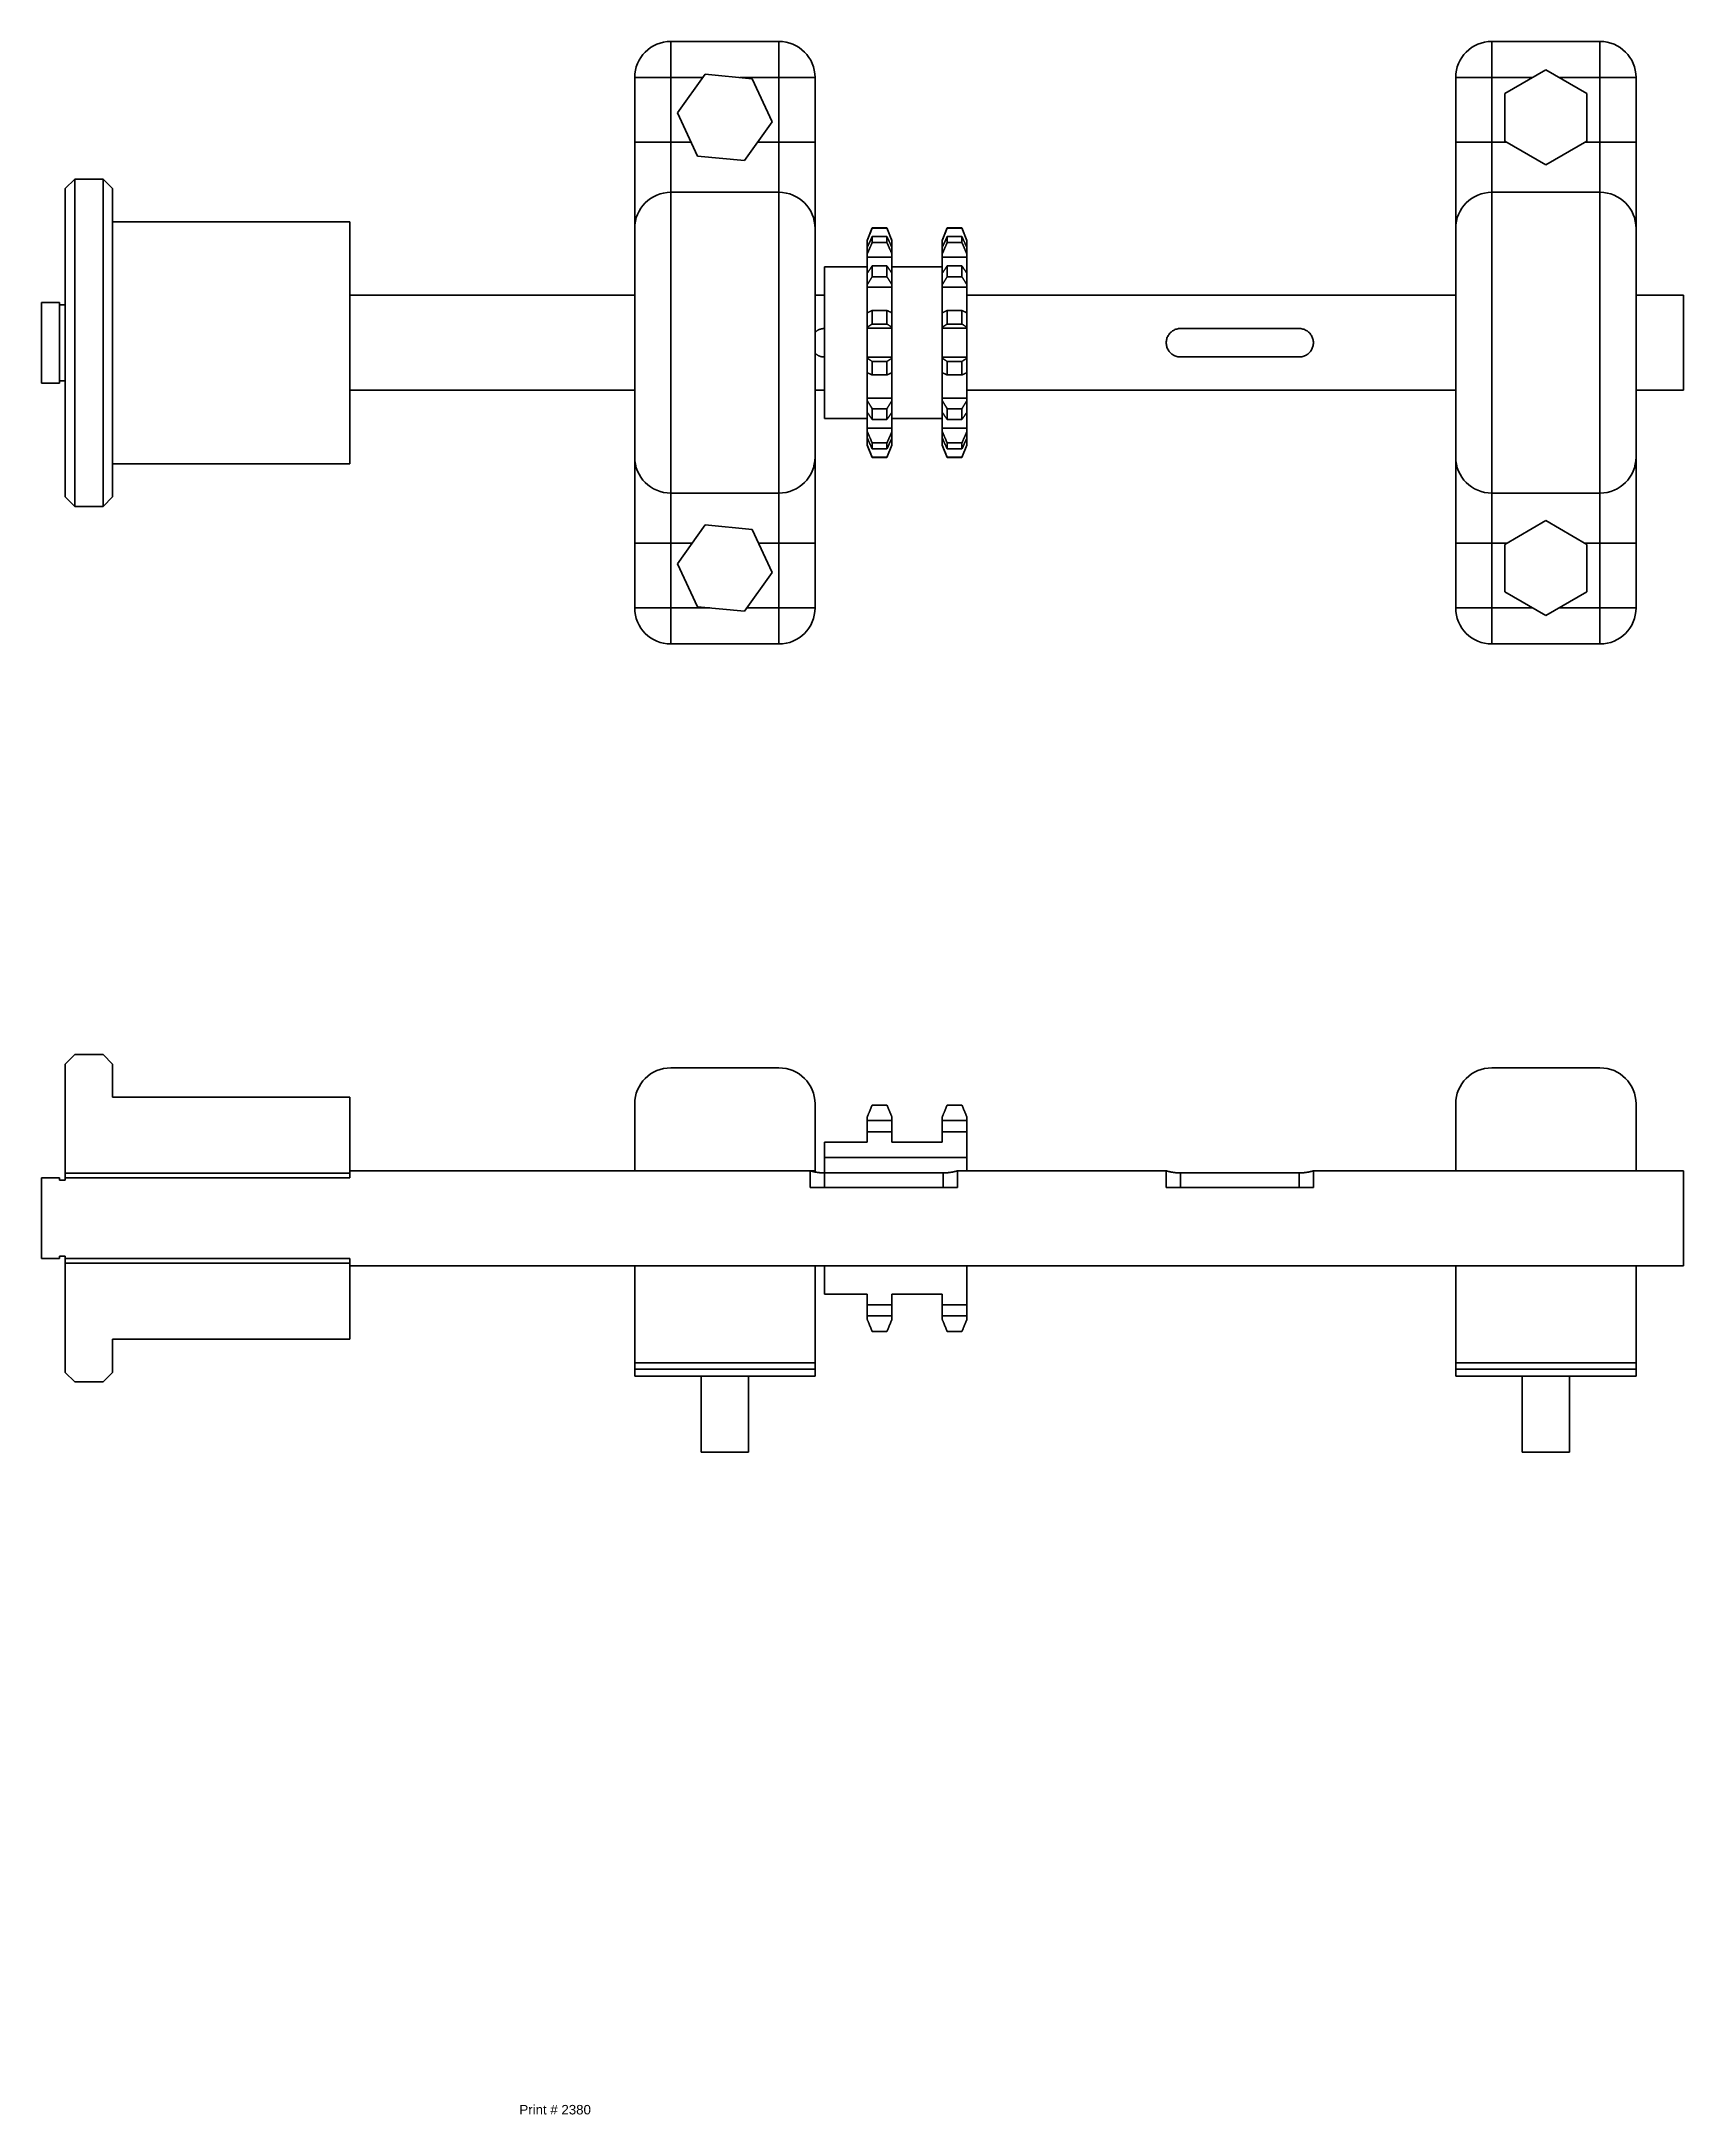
# Model space of a CAD drawing. Header units: millimetres. Extents: x 124 to 803, y 9 to 446.
# Drawn here: x 124.3 to 470.3, y 8.9 to 445.9 of the extents above; entities that cross this region are included whole.
import ezdxf

# ---------------------------------------------------------------- set-up
doc = ezdxf.new("R2010")
doc.units = ezdxf.units.MM
for name, color, linetype, lineweight in [('Symbols', 7, 'Continuous', 25), ('Tangent Edges', 7, 'Continuous', 50), ('Text', 5, 'Continuous', 25), ('Visible Edges', 7, 'Continuous', 50)]:
    doc.layers.add(name, color=color, linetype=linetype, lineweight=lineweight)
doc.styles.add('Current-ISO', font='ARIAL.TTF')

# ---------------------------------------------------------------- blocks, each defined once
blk = doc.blocks.new('PRINT#', base_point=(232.5, 9.98))
at = {"layer": 'Text', "color": 179, "lineweight": 5, "insert": (224.97, 8.94), "char_height": 2, "attachment_point": 7, "line_spacing_factor": 0.860186, "style": 'Current-ISO'}
blk.add_mtext('Print # 2380', dxfattribs=at)

msp = doc.modelspace()

# ---------------------------------------------------------------- linework, layer by layer
at = {"layer": 'Tangent Edges', "linetype": 'Continuous', "lineweight": 35}
for p, q in [((279.66, 445.89), (256.86, 445.89)), ((256.86, 445.89), (256.86, 438.29)), ((279.66, 438.29), (279.66, 445.89)), ((452.66, 445.89), (429.86, 445.89)), ((429.86, 445.89), (429.86, 438.29)), ((452.66, 438.29), (452.66, 445.89)), ((249.26, 438.29), (249.26, 424.65)), ((256.86, 438.29), (249.26, 438.29)), ((256.86, 424.65), (256.86, 438.29)), ((256.86, 438.29), (263.61, 438.29)), ((271.44, 438.29), (279.66, 438.29)), ((287.26, 438.29), (279.66, 438.29)), ((279.66, 438.29), (279.66, 424.65)), ((287.26, 424.65), (287.26, 438.29)), ((422.26, 438.29), (422.26, 424.65)), ((429.86, 438.29), (422.26, 438.29)), ((429.86, 424.65), (429.86, 438.29)), ((429.86, 438.29), (438.49, 438.29)), ((444.03, 438.29), (452.66, 438.29)), ((460.26, 438.29), (452.66, 438.29)), ((452.66, 438.29), (452.66, 424.65)), ((460.26, 424.65), (460.26, 438.29)), ((249.26, 424.65), (249.26, 406.49)), ((256.86, 424.65), (249.26, 424.65)), ((256.86, 424.65), (261.14, 424.65)), ((256.86, 414.09), (256.86, 424.65)), ((275.17, 424.65), (279.66, 424.65)), ((279.66, 424.65), (279.66, 414.09)), ((279.66, 424.65), (287.26, 424.65)), ((287.26, 406.49), (287.26, 424.65)), ((422.26, 424.65), (422.26, 406.49)), ((429.86, 424.65), (422.26, 424.65)), ((429.86, 424.65), (433.01, 424.65)), ((429.86, 414.09), (429.86, 424.65)), ((449.52, 424.65), (452.66, 424.65)), ((452.66, 424.65), (452.66, 414.09)), ((452.66, 424.65), (460.26, 424.65)), ((460.26, 406.49), (460.26, 424.65)), ((256.86, 414.09), (256.86, 350.69)), ((279.66, 350.69), (279.66, 414.09)), ((429.86, 414.09), (429.86, 350.69)), ((452.66, 350.69), (452.66, 414.09)), ((287.26, 406.49), (287.26, 358.29)), ((299.3, 406.52), (302.42, 406.52)), ((460.26, 406.49), (460.26, 358.29)), ((298.26, 403.13), (298.26, 403.91)), ((298.26, 402.46), (298.26, 403.13)), ((298.57, 403.13), (298.26, 403.13)), ((302.42, 404.77), (299.3, 404.77)), ((299.3, 403.5), (302.42, 403.5)), ((303.46, 403.13), (303.16, 403.13)), ((303.46, 403.91), (303.46, 403.13)), ((303.46, 403.13), (303.46, 402.46)), ((314.37, 403.13), (314.06, 403.13)), ((314.06, 402.46), (314.06, 403.13)), ((318.22, 404.77), (315.1, 404.77)), ((315.1, 403.5), (318.22, 403.5)), ((319.26, 403.13), (318.96, 403.13)), ((319.26, 403.91), (319.26, 403.13)), ((319.26, 403.13), (319.26, 402.46)), ((298.26, 400.39), (298.26, 401.1)), ((298.26, 397.03), (298.26, 400.39)), ((303.46, 400.39), (298.26, 400.39)), ((302.42, 398.58), (299.3, 398.58)), ((303.46, 401.1), (303.46, 400.39)), ((303.46, 400.39), (303.46, 397.03)), ((314.06, 400.39), (314.06, 401.1)), ((319.26, 400.39), (314.06, 400.39)), ((314.06, 397.03), (314.06, 400.39)), ((318.22, 398.58), (315.1, 398.58)), ((319.26, 401.1), (319.26, 400.39)), ((319.26, 400.39), (319.26, 397.03)), ((298.26, 394.08), (298.26, 394.59)), ((298.26, 388.7), (298.26, 394.08)), ((303.46, 394.08), (298.26, 394.08)), ((299.3, 396.29), (302.42, 396.29)), ((303.46, 394.59), (303.46, 394.08)), ((303.46, 394.08), (303.46, 388.7)), ((314.06, 394.08), (314.06, 394.59)), ((319.26, 394.08), (314.06, 394.08)), ((314.06, 388.7), (314.06, 394.08)), ((315.1, 396.29), (318.22, 396.29)), ((319.26, 394.59), (319.26, 394.08)), ((319.26, 394.08), (319.26, 388.7)), ((302.42, 389.18), (299.3, 389.18)), ((318.22, 389.18), (315.1, 389.18)), ((298.26, 385.45), (298.26, 385.66)), ((298.26, 379.32), (298.26, 385.45)), ((303.46, 385.45), (298.26, 385.45)), ((299.3, 386.33), (302.42, 386.33)), ((303.46, 385.66), (303.46, 385.45)), ((303.46, 385.45), (303.46, 379.32)), ((314.06, 385.45), (314.06, 385.66)), ((319.26, 385.45), (314.06, 385.45)), ((314.06, 379.32), (314.06, 385.45)), ((315.1, 386.33), (318.22, 386.33)), ((319.26, 385.66), (319.26, 385.45)), ((319.26, 385.45), (319.26, 379.32)), ((298.26, 379.12), (298.26, 379.32)), ((303.46, 379.32), (298.26, 379.32)), ((298.26, 370.69), (298.26, 376.08)), ((302.42, 378.44), (299.3, 378.44)), ((303.46, 379.32), (303.46, 379.12)), ((303.46, 376.08), (303.46, 370.69)), ((314.06, 379.12), (314.06, 379.32)), ((319.26, 379.32), (314.06, 379.32)), ((314.06, 370.69), (314.06, 376.08)), ((318.22, 378.44), (315.1, 378.44)), ((319.26, 379.32), (319.26, 379.12)), ((319.26, 376.08), (319.26, 370.69)), ((299.3, 375.59), (302.42, 375.59)), ((315.1, 375.59), (318.22, 375.59)), ((298.26, 370.19), (298.26, 370.69)), ((303.46, 370.69), (298.26, 370.69)), ((298.26, 364.39), (298.26, 367.75)), ((302.42, 368.48), (299.3, 368.48)), ((303.46, 370.69), (303.46, 370.19)), ((303.46, 367.75), (303.46, 364.39)), ((314.06, 370.19), (314.06, 370.69)), ((319.26, 370.69), (314.06, 370.69)), ((314.06, 364.39), (314.06, 367.75)), ((318.22, 368.48), (315.1, 368.48)), ((319.26, 370.69), (319.26, 370.19)), ((319.26, 367.75), (319.26, 364.39)), ((298.26, 363.67), (298.26, 364.39)), ((303.46, 364.39), (298.26, 364.39)), ((299.3, 366.19), (302.42, 366.19)), ((303.46, 364.39), (303.46, 363.67)), ((314.06, 363.67), (314.06, 364.39)), ((319.26, 364.39), (314.06, 364.39)), ((315.1, 366.19), (318.22, 366.19)), ((319.26, 364.39), (319.26, 363.67)), ((298.26, 361.64), (298.26, 362.32)), ((298.26, 360.86), (298.26, 361.64)), ((298.57, 361.64), (298.26, 361.64)), ((302.42, 361.28), (299.3, 361.28)), ((299.3, 360.01), (302.42, 360.01)), ((303.46, 361.64), (303.16, 361.64)), ((303.46, 362.32), (303.46, 361.64)), ((303.46, 361.64), (303.46, 360.86)), ((314.06, 361.64), (314.06, 362.32)), ((314.06, 360.86), (314.06, 361.64)), ((314.37, 361.64), (314.06, 361.64)), ((318.22, 361.28), (315.1, 361.28)), ((315.1, 360.01), (318.22, 360.01)), ((319.26, 361.64), (318.96, 361.64)), ((319.26, 362.32), (319.26, 361.64)), ((319.26, 361.64), (319.26, 360.86)), ((249.26, 358.29), (249.26, 340.12)), ((287.26, 340.12), (287.26, 358.29)), ((302.42, 358.25), (299.3, 358.25)), ((318.22, 358.25), (315.1, 358.25)), ((422.26, 358.29), (422.26, 340.12)), ((460.26, 340.12), (460.26, 358.29)), ((256.86, 340.12), (256.86, 350.69)), ((279.66, 350.69), (279.66, 340.12)), ((429.86, 340.12), (429.86, 350.69)), ((452.66, 350.69), (452.66, 340.12)), ((249.26, 340.12), (249.26, 326.49)), ((249.26, 340.12), (256.86, 340.12)), ((256.86, 340.12), (261.36, 340.12)), ((256.86, 326.49), (256.86, 340.12)), ((275.39, 340.12), (279.66, 340.12)), ((279.66, 340.12), (279.66, 326.49)), ((287.26, 340.12), (279.66, 340.12)), ((287.26, 326.49), (287.26, 340.12)), ((422.26, 340.12), (422.26, 326.49)), ((422.26, 340.12), (429.86, 340.12)), ((429.86, 340.12), (433.01, 340.12)), ((429.86, 326.49), (429.86, 340.12)), ((449.52, 340.12), (452.66, 340.12)), ((452.66, 340.12), (452.66, 326.49)), ((460.26, 340.12), (452.66, 340.12)), ((460.26, 326.49), (460.26, 340.12)), ((249.26, 326.49), (256.86, 326.49)), ((265.09, 326.49), (256.86, 326.49)), ((256.86, 326.49), (256.86, 318.89)), ((279.66, 326.49), (272.92, 326.49)), ((279.66, 318.89), (279.66, 326.49)), ((279.66, 326.49), (287.26, 326.49)), ((422.26, 326.49), (429.86, 326.49)), ((438.49, 326.49), (429.86, 326.49)), ((429.86, 326.49), (429.86, 318.89)), ((452.66, 326.49), (444.03, 326.49)), ((452.66, 318.89), (452.66, 326.49)), ((452.66, 326.49), (460.26, 326.49)), ((256.86, 318.89), (279.66, 318.89)), ((429.86, 318.89), (452.66, 318.89)), ((298.26, 218.44), (298.26, 219.19)), ((299.3, 221.72), (302.42, 221.72)), ((303.46, 219.19), (303.46, 218.44)), ((314.06, 218.44), (314.06, 219.19)), ((319.26, 219.19), (319.26, 218.44)), ((298.26, 216.08), (298.26, 218.44)), ((303.46, 218.44), (298.26, 218.44)), ((303.46, 218.44), (303.46, 216.08)), ((319.26, 218.44), (314.06, 218.44)), ((314.06, 216.08), (314.06, 218.44)), ((319.26, 218.44), (319.26, 216.08)), ((289.26, 207.4), (289.26, 204.36)), ((314.26, 207.4), (314.26, 204.36)), ((364.26, 207.4), (364.26, 204.36)), ((364.26, 207.4), (389.26, 207.4)), ((389.26, 207.4), (389.26, 204.36)), ((303.46, 179.63), (303.46, 177.28)), ((314.06, 177.28), (314.06, 179.63)), ((319.26, 179.63), (319.26, 177.28)), ((303.46, 177.28), (298.26, 177.28)), ((303.46, 177.28), (303.46, 176.53)), ((314.06, 176.53), (314.06, 177.28)), ((319.26, 177.28), (314.06, 177.28)), ((319.26, 177.28), (319.26, 176.53)), ((287.26, 166.06), (249.26, 166.06)), ((249.26, 164.56), (249.26, 166.06)), ((287.26, 166.06), (287.26, 164.56)), ((460.26, 166.06), (422.26, 166.06)), ((422.26, 164.56), (422.26, 166.06)), ((460.26, 166.06), (460.26, 164.56))]:
    msp.add_line(p, q, dxfattribs=at).dxf.unprotected_set("ltscale", 0)
for points in [[(298.26, 403.91), (298.3, 404.01), (298.35, 404.12), (298.39, 404.22), (298.43, 404.33), (298.47, 404.43), (298.51, 404.54), (298.55, 404.64), (298.6, 404.75), (298.64, 404.86), (298.68, 404.96), (298.73, 405.07), (298.77, 405.18), (298.81, 405.29), (298.86, 405.4), (298.9, 405.51), (298.94, 405.62), (298.99, 405.73), (299.03, 405.84), (299.08, 405.95), (299.12, 406.07), (299.17, 406.18), (299.21, 406.29), (299.26, 406.41), (299.3, 406.52)], [(302.42, 406.52), (302.47, 406.41), (302.51, 406.29), (302.56, 406.18), (302.61, 406.07), (302.65, 405.95), (302.69, 405.84), (302.74, 405.73), (302.78, 405.62), (302.83, 405.51), (302.87, 405.4), (302.91, 405.29), (302.96, 405.18), (303, 405.07), (303.04, 404.96), (303.09, 404.86), (303.13, 404.75), (303.17, 404.64), (303.21, 404.54), (303.26, 404.43), (303.3, 404.33), (303.34, 404.22), (303.38, 404.12), (303.42, 404.01), (303.46, 403.91)], [(299.3, 404.77), (299.26, 404.66), (299.21, 404.56), (299.17, 404.46), (299.12, 404.36), (299.08, 404.26), (299.03, 404.16), (298.99, 404.07), (298.94, 403.97), (298.9, 403.87), (298.86, 403.77), (298.81, 403.67), (298.77, 403.58), (298.73, 403.48), (298.68, 403.39), (298.64, 403.29), (298.6, 403.2), (298.55, 403.1), (298.51, 403.01), (298.47, 402.92), (298.43, 402.82), (298.39, 402.73), (298.35, 402.64), (298.3, 402.55), (298.26, 402.46)], [(298.26, 401.1), (298.3, 401.2), (298.35, 401.29), (298.39, 401.39), (298.43, 401.48), (298.47, 401.58), (298.51, 401.68), (298.55, 401.77), (298.6, 401.87), (298.64, 401.97), (298.68, 402.07), (298.73, 402.17), (298.77, 402.27), (298.81, 402.37), (298.86, 402.47), (298.9, 402.57), (298.94, 402.67), (298.99, 402.77), (299.03, 402.87), (299.08, 402.98), (299.12, 403.08), (299.17, 403.18), (299.21, 403.29), (299.26, 403.39), (299.3, 403.5)], [(303.46, 402.46), (303.42, 402.55), (303.38, 402.64), (303.34, 402.73), (303.3, 402.82), (303.26, 402.92), (303.21, 403.01), (303.17, 403.1), (303.13, 403.2), (303.09, 403.29), (303.04, 403.39), (303, 403.48), (302.96, 403.58), (302.91, 403.67), (302.87, 403.77), (302.83, 403.87), (302.78, 403.97), (302.74, 404.07), (302.69, 404.16), (302.65, 404.26), (302.61, 404.36), (302.56, 404.46), (302.51, 404.56), (302.47, 404.66), (302.42, 404.77)], [(302.42, 403.5), (302.47, 403.39), (302.51, 403.29), (302.56, 403.18), (302.61, 403.08), (302.65, 402.98), (302.69, 402.87), (302.74, 402.77), (302.78, 402.67), (302.83, 402.57), (302.87, 402.47), (302.91, 402.37), (302.96, 402.27), (303, 402.17), (303.04, 402.07), (303.09, 401.97), (303.13, 401.87), (303.17, 401.77), (303.21, 401.68), (303.26, 401.58), (303.3, 401.48), (303.34, 401.39), (303.38, 401.29), (303.42, 401.2), (303.46, 401.1)], [(315.1, 404.77), (315.06, 404.66), (315.01, 404.56), (314.97, 404.46), (314.92, 404.36), (314.88, 404.26), (314.83, 404.16), (314.79, 404.07), (314.74, 403.97), (314.7, 403.87), (314.66, 403.77), (314.61, 403.67), (314.57, 403.58), (314.53, 403.48), (314.48, 403.39), (314.44, 403.29), (314.4, 403.2), (314.35, 403.1), (314.31, 403.01), (314.27, 402.92), (314.23, 402.82), (314.19, 402.73), (314.15, 402.64), (314.1, 402.55), (314.06, 402.46)], [(314.06, 401.1), (314.1, 401.2), (314.15, 401.29), (314.19, 401.39), (314.23, 401.48), (314.27, 401.58), (314.31, 401.68), (314.35, 401.77), (314.4, 401.87), (314.44, 401.97), (314.48, 402.07), (314.53, 402.17), (314.57, 402.27), (314.61, 402.37), (314.66, 402.47), (314.7, 402.57), (314.74, 402.67), (314.79, 402.77), (314.83, 402.87), (314.88, 402.98), (314.92, 403.08), (314.97, 403.18), (315.01, 403.29), (315.06, 403.39), (315.1, 403.5)], [(319.26, 402.46), (319.22, 402.55), (319.18, 402.64), (319.14, 402.73), (319.1, 402.82), (319.06, 402.92), (319.01, 403.01), (318.97, 403.1), (318.93, 403.2), (318.89, 403.29), (318.84, 403.39), (318.8, 403.48), (318.76, 403.58), (318.71, 403.67), (318.67, 403.77), (318.63, 403.87), (318.58, 403.97), (318.54, 404.07), (318.49, 404.16), (318.45, 404.26), (318.41, 404.36), (318.36, 404.46), (318.31, 404.56), (318.27, 404.66), (318.22, 404.77)], [(318.22, 403.5), (318.27, 403.39), (318.31, 403.29), (318.36, 403.18), (318.41, 403.08), (318.45, 402.98), (318.49, 402.87), (318.54, 402.77), (318.58, 402.67), (318.63, 402.57), (318.67, 402.47), (318.71, 402.37), (318.76, 402.27), (318.8, 402.17), (318.84, 402.07), (318.89, 401.97), (318.93, 401.87), (318.97, 401.77), (319.01, 401.68), (319.06, 401.58), (319.1, 401.48), (319.14, 401.39), (319.18, 401.29), (319.22, 401.2), (319.26, 401.1)], [(299.3, 398.58), (299.26, 398.51), (299.21, 398.44), (299.17, 398.37), (299.12, 398.31), (299.08, 398.24), (299.03, 398.17), (298.99, 398.11), (298.94, 398.04), (298.9, 397.98), (298.86, 397.91), (298.81, 397.84), (298.77, 397.78), (298.73, 397.72), (298.68, 397.65), (298.64, 397.59), (298.6, 397.52), (298.55, 397.46), (298.51, 397.4), (298.47, 397.34), (298.43, 397.27), (298.39, 397.21), (298.35, 397.15), (298.3, 397.09), (298.26, 397.03)], [(303.46, 397.03), (303.42, 397.09), (303.38, 397.15), (303.34, 397.21), (303.3, 397.27), (303.26, 397.34), (303.21, 397.4), (303.17, 397.46), (303.13, 397.52), (303.09, 397.59), (303.04, 397.65), (303, 397.72), (302.96, 397.78), (302.91, 397.84), (302.87, 397.91), (302.83, 397.98), (302.78, 398.04), (302.74, 398.11), (302.69, 398.17), (302.65, 398.24), (302.61, 398.31), (302.56, 398.37), (302.51, 398.44), (302.47, 398.51), (302.42, 398.58)], [(315.1, 398.58), (315.06, 398.51), (315.01, 398.44), (314.97, 398.37), (314.92, 398.31), (314.88, 398.24), (314.83, 398.17), (314.79, 398.11), (314.74, 398.04), (314.7, 397.98), (314.66, 397.91), (314.61, 397.84), (314.57, 397.78), (314.53, 397.72), (314.48, 397.65), (314.44, 397.59), (314.4, 397.52), (314.35, 397.46), (314.31, 397.4), (314.27, 397.34), (314.23, 397.27), (314.19, 397.21), (314.15, 397.15), (314.1, 397.09), (314.06, 397.03)], [(319.26, 397.03), (319.22, 397.09), (319.18, 397.15), (319.14, 397.21), (319.1, 397.27), (319.06, 397.34), (319.01, 397.4), (318.97, 397.46), (318.93, 397.52), (318.89, 397.59), (318.84, 397.65), (318.8, 397.72), (318.76, 397.78), (318.71, 397.84), (318.67, 397.91), (318.63, 397.98), (318.58, 398.04), (318.54, 398.11), (318.49, 398.17), (318.45, 398.24), (318.41, 398.31), (318.36, 398.37), (318.31, 398.44), (318.27, 398.51), (318.22, 398.58)], [(298.26, 394.59), (298.3, 394.65), (298.35, 394.72), (298.39, 394.79), (298.43, 394.86), (298.47, 394.93), (298.51, 395), (298.55, 395.06), (298.6, 395.13), (298.64, 395.2), (298.68, 395.27), (298.73, 395.34), (298.77, 395.41), (298.81, 395.49), (298.86, 395.56), (298.9, 395.63), (298.94, 395.7), (298.99, 395.77), (299.03, 395.85), (299.08, 395.92), (299.12, 395.99), (299.17, 396.07), (299.21, 396.14), (299.26, 396.22), (299.3, 396.29)], [(302.42, 396.29), (302.47, 396.22), (302.51, 396.14), (302.56, 396.07), (302.61, 395.99), (302.65, 395.92), (302.69, 395.85), (302.74, 395.77), (302.78, 395.7), (302.83, 395.63), (302.87, 395.56), (302.91, 395.49), (302.96, 395.41), (303, 395.34), (303.04, 395.27), (303.09, 395.2), (303.13, 395.13), (303.17, 395.06), (303.21, 395), (303.26, 394.93), (303.3, 394.86), (303.34, 394.79), (303.38, 394.72), (303.42, 394.65), (303.46, 394.59)], [(314.06, 394.59), (314.1, 394.65), (314.15, 394.72), (314.19, 394.79), (314.23, 394.86), (314.27, 394.93), (314.31, 395), (314.35, 395.06), (314.4, 395.13), (314.44, 395.2), (314.48, 395.27), (314.53, 395.34), (314.57, 395.41), (314.61, 395.49), (314.66, 395.56), (314.7, 395.63), (314.74, 395.7), (314.79, 395.77), (314.83, 395.85), (314.88, 395.92), (314.92, 395.99), (314.97, 396.07), (315.01, 396.14), (315.06, 396.22), (315.1, 396.29)], [(318.22, 396.29), (318.27, 396.22), (318.31, 396.14), (318.36, 396.07), (318.41, 395.99), (318.45, 395.92), (318.49, 395.85), (318.54, 395.77), (318.58, 395.7), (318.63, 395.63), (318.67, 395.56), (318.71, 395.49), (318.76, 395.41), (318.8, 395.34), (318.84, 395.27), (318.89, 395.2), (318.93, 395.13), (318.97, 395.06), (319.01, 395), (319.06, 394.93), (319.1, 394.86), (319.14, 394.79), (319.18, 394.72), (319.22, 394.65), (319.26, 394.59)], [(299.3, 389.18), (299.26, 389.16), (299.21, 389.14), (299.17, 389.12), (299.12, 389.1), (299.08, 389.08), (299.03, 389.06), (298.99, 389.04), (298.94, 389.01), (298.9, 388.99), (298.86, 388.97), (298.81, 388.95), (298.77, 388.93), (298.73, 388.91), (298.68, 388.89), (298.64, 388.87), (298.6, 388.85), (298.55, 388.83), (298.51, 388.81), (298.47, 388.79), (298.43, 388.77), (298.39, 388.75), (298.35, 388.74), (298.3, 388.72), (298.26, 388.7)], [(303.46, 388.7), (303.42, 388.72), (303.38, 388.74), (303.34, 388.75), (303.3, 388.77), (303.26, 388.79), (303.21, 388.81), (303.17, 388.83), (303.13, 388.85), (303.09, 388.87), (303.04, 388.89), (303, 388.91), (302.96, 388.93), (302.91, 388.95), (302.87, 388.97), (302.83, 388.99), (302.78, 389.01), (302.74, 389.04), (302.69, 389.06), (302.65, 389.08), (302.61, 389.1), (302.56, 389.12), (302.51, 389.14), (302.47, 389.16), (302.42, 389.18)], [(315.1, 389.18), (315.06, 389.16), (315.01, 389.14), (314.97, 389.12), (314.92, 389.1), (314.88, 389.08), (314.83, 389.06), (314.79, 389.04), (314.74, 389.01), (314.7, 388.99), (314.66, 388.97), (314.61, 388.95), (314.57, 388.93), (314.53, 388.91), (314.48, 388.89), (314.44, 388.87), (314.4, 388.85), (314.35, 388.83), (314.31, 388.81), (314.27, 388.79), (314.23, 388.77), (314.19, 388.75), (314.15, 388.74), (314.1, 388.72), (314.06, 388.7)], [(319.26, 388.7), (319.22, 388.72), (319.18, 388.74), (319.14, 388.75), (319.1, 388.77), (319.06, 388.79), (319.01, 388.81), (318.97, 388.83), (318.93, 388.85), (318.89, 388.87), (318.84, 388.89), (318.8, 388.91), (318.76, 388.93), (318.71, 388.95), (318.67, 388.97), (318.63, 388.99), (318.58, 389.01), (318.54, 389.04), (318.49, 389.06), (318.45, 389.08), (318.41, 389.1), (318.36, 389.12), (318.31, 389.14), (318.27, 389.16), (318.22, 389.18)], [(298.26, 385.66), (298.3, 385.68), (298.35, 385.71), (298.39, 385.74), (298.43, 385.76), (298.47, 385.79), (298.51, 385.82), (298.55, 385.84), (298.6, 385.87), (298.64, 385.9), (298.68, 385.93), (298.73, 385.96), (298.77, 385.98), (298.81, 386.01), (298.86, 386.04), (298.9, 386.07), (298.94, 386.1), (298.99, 386.13), (299.03, 386.16), (299.08, 386.18), (299.12, 386.21), (299.17, 386.24), (299.21, 386.27), (299.26, 386.3), (299.3, 386.33)], [(302.42, 386.33), (302.47, 386.3), (302.51, 386.27), (302.56, 386.24), (302.61, 386.21), (302.65, 386.18), (302.69, 386.16), (302.74, 386.13), (302.78, 386.1), (302.83, 386.07), (302.87, 386.04), (302.91, 386.01), (302.96, 385.98), (303, 385.96), (303.04, 385.93), (303.09, 385.9), (303.13, 385.87), (303.17, 385.84), (303.21, 385.82), (303.26, 385.79), (303.3, 385.76), (303.34, 385.74), (303.38, 385.71), (303.42, 385.68), (303.46, 385.66)], [(314.06, 385.66), (314.1, 385.68), (314.15, 385.71), (314.19, 385.74), (314.23, 385.76), (314.27, 385.79), (314.31, 385.82), (314.35, 385.84), (314.4, 385.87), (314.44, 385.9), (314.48, 385.93), (314.53, 385.96), (314.57, 385.98), (314.61, 386.01), (314.66, 386.04), (314.7, 386.07), (314.74, 386.1), (314.79, 386.13), (314.83, 386.16), (314.88, 386.18), (314.92, 386.21), (314.97, 386.24), (315.01, 386.27), (315.06, 386.3), (315.1, 386.33)], [(318.22, 386.33), (318.27, 386.3), (318.31, 386.27), (318.36, 386.24), (318.41, 386.21), (318.45, 386.18), (318.49, 386.16), (318.54, 386.13), (318.58, 386.1), (318.63, 386.07), (318.67, 386.04), (318.71, 386.01), (318.76, 385.98), (318.8, 385.96), (318.84, 385.93), (318.89, 385.9), (318.93, 385.87), (318.97, 385.84), (319.01, 385.82), (319.06, 385.79), (319.1, 385.76), (319.14, 385.74), (319.18, 385.71), (319.22, 385.68), (319.26, 385.66)], [(299.3, 378.44), (299.26, 378.47), (299.21, 378.5), (299.17, 378.53), (299.12, 378.56), (299.08, 378.59), (299.03, 378.62), (298.99, 378.65), (298.94, 378.68), (298.9, 378.7), (298.86, 378.73), (298.81, 378.76), (298.77, 378.79), (298.73, 378.82), (298.68, 378.85), (298.64, 378.87), (298.6, 378.9), (298.55, 378.93), (298.51, 378.96), (298.47, 378.98), (298.43, 379.01), (298.39, 379.04), (298.35, 379.06), (298.3, 379.09), (298.26, 379.12)], [(298.26, 376.08), (298.3, 376.06), (298.35, 376.04), (298.39, 376.02), (298.43, 376), (298.47, 375.98), (298.51, 375.96), (298.55, 375.94), (298.6, 375.92), (298.64, 375.9), (298.68, 375.88), (298.73, 375.86), (298.77, 375.84), (298.81, 375.82), (298.86, 375.8), (298.9, 375.78), (298.94, 375.76), (298.99, 375.74), (299.03, 375.72), (299.08, 375.7), (299.12, 375.68), (299.17, 375.65), (299.21, 375.63), (299.26, 375.61), (299.3, 375.59)], [(303.46, 379.12), (303.42, 379.09), (303.38, 379.06), (303.34, 379.04), (303.3, 379.01), (303.26, 378.98), (303.21, 378.96), (303.17, 378.93), (303.13, 378.9), (303.09, 378.87), (303.04, 378.85), (303, 378.82), (302.96, 378.79), (302.91, 378.76), (302.87, 378.73), (302.83, 378.7), (302.78, 378.68), (302.74, 378.65), (302.69, 378.62), (302.65, 378.59), (302.61, 378.56), (302.56, 378.53), (302.51, 378.5), (302.47, 378.47), (302.42, 378.44)], [(302.42, 375.59), (302.47, 375.61), (302.51, 375.63), (302.56, 375.65), (302.61, 375.68), (302.65, 375.7), (302.69, 375.72), (302.74, 375.74), (302.78, 375.76), (302.83, 375.78), (302.87, 375.8), (302.91, 375.82), (302.96, 375.84), (303, 375.86), (303.04, 375.88), (303.09, 375.9), (303.13, 375.92), (303.17, 375.94), (303.21, 375.96), (303.26, 375.98), (303.3, 376), (303.34, 376.02), (303.38, 376.04), (303.42, 376.06), (303.46, 376.08)], [(315.1, 378.44), (315.06, 378.47), (315.01, 378.5), (314.97, 378.53), (314.92, 378.56), (314.88, 378.59), (314.83, 378.62), (314.79, 378.65), (314.74, 378.68), (314.7, 378.7), (314.66, 378.73), (314.61, 378.76), (314.57, 378.79), (314.53, 378.82), (314.48, 378.85), (314.44, 378.87), (314.4, 378.9), (314.35, 378.93), (314.31, 378.96), (314.27, 378.98), (314.23, 379.01), (314.19, 379.04), (314.15, 379.06), (314.1, 379.09), (314.06, 379.12)], [(314.06, 376.08), (314.1, 376.06), (314.15, 376.04), (314.19, 376.02), (314.23, 376), (314.27, 375.98), (314.31, 375.96), (314.35, 375.94), (314.4, 375.92), (314.44, 375.9), (314.48, 375.88), (314.53, 375.86), (314.57, 375.84), (314.61, 375.82), (314.66, 375.8), (314.7, 375.78), (314.74, 375.76), (314.79, 375.74), (314.83, 375.72), (314.88, 375.7), (314.92, 375.68), (314.97, 375.65), (315.01, 375.63), (315.06, 375.61), (315.1, 375.59)], [(319.26, 379.12), (319.22, 379.09), (319.18, 379.06), (319.14, 379.04), (319.1, 379.01), (319.06, 378.98), (319.01, 378.96), (318.97, 378.93), (318.93, 378.9), (318.89, 378.87), (318.84, 378.85), (318.8, 378.82), (318.76, 378.79), (318.71, 378.76), (318.67, 378.73), (318.63, 378.7), (318.58, 378.68), (318.54, 378.65), (318.49, 378.62), (318.45, 378.59), (318.41, 378.56), (318.36, 378.53), (318.31, 378.5), (318.27, 378.47), (318.22, 378.44)], [(318.22, 375.59), (318.27, 375.61), (318.31, 375.63), (318.36, 375.65), (318.41, 375.68), (318.45, 375.7), (318.49, 375.72), (318.54, 375.74), (318.58, 375.76), (318.63, 375.78), (318.67, 375.8), (318.71, 375.82), (318.76, 375.84), (318.8, 375.86), (318.84, 375.88), (318.89, 375.9), (318.93, 375.92), (318.97, 375.94), (319.01, 375.96), (319.06, 375.98), (319.1, 376), (319.14, 376.02), (319.18, 376.04), (319.22, 376.06), (319.26, 376.08)], [(299.3, 368.48), (299.26, 368.56), (299.21, 368.63), (299.17, 368.71), (299.12, 368.78), (299.08, 368.85), (299.03, 368.93), (298.99, 369), (298.94, 369.07), (298.9, 369.14), (298.86, 369.22), (298.81, 369.29), (298.77, 369.36), (298.73, 369.43), (298.68, 369.5), (298.64, 369.57), (298.6, 369.64), (298.55, 369.71), (298.51, 369.78), (298.47, 369.85), (298.43, 369.92), (298.39, 369.98), (298.35, 370.05), (298.3, 370.12), (298.26, 370.19)], [(298.26, 367.75), (298.3, 367.69), (298.35, 367.62), (298.39, 367.56), (298.43, 367.5), (298.47, 367.44), (298.51, 367.38), (298.55, 367.31), (298.6, 367.25), (298.64, 367.19), (298.68, 367.12), (298.73, 367.06), (298.77, 366.99), (298.81, 366.93), (298.86, 366.86), (298.9, 366.8), (298.94, 366.73), (298.99, 366.67), (299.03, 366.6), (299.08, 366.53), (299.12, 366.47), (299.17, 366.4), (299.21, 366.33), (299.26, 366.26), (299.3, 366.19)], [(303.46, 370.19), (303.42, 370.12), (303.38, 370.05), (303.34, 369.98), (303.3, 369.92), (303.26, 369.85), (303.21, 369.78), (303.17, 369.71), (303.13, 369.64), (303.09, 369.57), (303.04, 369.5), (303, 369.43), (302.96, 369.36), (302.91, 369.29), (302.87, 369.22), (302.83, 369.14), (302.78, 369.07), (302.74, 369), (302.69, 368.93), (302.65, 368.85), (302.61, 368.78), (302.56, 368.71), (302.51, 368.63), (302.47, 368.56), (302.42, 368.48)], [(302.42, 366.19), (302.47, 366.26), (302.51, 366.33), (302.56, 366.4), (302.61, 366.47), (302.65, 366.53), (302.69, 366.6), (302.74, 366.67), (302.78, 366.73), (302.83, 366.8), (302.87, 366.86), (302.91, 366.93), (302.96, 366.99), (303, 367.06), (303.04, 367.12), (303.09, 367.19), (303.13, 367.25), (303.17, 367.31), (303.21, 367.38), (303.26, 367.44), (303.3, 367.5), (303.34, 367.56), (303.38, 367.62), (303.42, 367.69), (303.46, 367.75)], [(315.1, 368.48), (315.06, 368.56), (315.01, 368.63), (314.97, 368.71), (314.92, 368.78), (314.88, 368.85), (314.83, 368.93), (314.79, 369), (314.74, 369.07), (314.7, 369.14), (314.66, 369.22), (314.61, 369.29), (314.57, 369.36), (314.53, 369.43), (314.48, 369.5), (314.44, 369.57), (314.4, 369.64), (314.35, 369.71), (314.31, 369.78), (314.27, 369.85), (314.23, 369.92), (314.19, 369.98), (314.15, 370.05), (314.1, 370.12), (314.06, 370.19)], [(314.06, 367.75), (314.1, 367.69), (314.15, 367.62), (314.19, 367.56), (314.23, 367.5), (314.27, 367.44), (314.31, 367.38), (314.35, 367.31), (314.4, 367.25), (314.44, 367.19), (314.48, 367.12), (314.53, 367.06), (314.57, 366.99), (314.61, 366.93), (314.66, 366.86), (314.7, 366.8), (314.74, 366.73), (314.79, 366.67), (314.83, 366.6), (314.88, 366.53), (314.92, 366.47), (314.97, 366.4), (315.01, 366.33), (315.06, 366.26), (315.1, 366.19)], [(319.26, 370.19), (319.22, 370.12), (319.18, 370.05), (319.14, 369.98), (319.1, 369.92), (319.06, 369.85), (319.01, 369.78), (318.97, 369.71), (318.93, 369.64), (318.89, 369.57), (318.84, 369.5), (318.8, 369.43), (318.76, 369.36), (318.71, 369.29), (318.67, 369.22), (318.63, 369.14), (318.58, 369.07), (318.54, 369), (318.49, 368.93), (318.45, 368.85), (318.41, 368.78), (318.36, 368.71), (318.31, 368.63), (318.27, 368.56), (318.22, 368.48)], [(318.22, 366.19), (318.27, 366.26), (318.31, 366.33), (318.36, 366.4), (318.41, 366.47), (318.45, 366.53), (318.49, 366.6), (318.54, 366.67), (318.58, 366.73), (318.63, 366.8), (318.67, 366.86), (318.71, 366.93), (318.76, 366.99), (318.8, 367.06), (318.84, 367.12), (318.89, 367.19), (318.93, 367.25), (318.97, 367.31), (319.01, 367.38), (319.06, 367.44), (319.1, 367.5), (319.14, 367.56), (319.18, 367.62), (319.22, 367.69), (319.26, 367.75)], [(299.3, 361.28), (299.26, 361.38), (299.21, 361.49), (299.17, 361.59), (299.12, 361.69), (299.08, 361.8), (299.03, 361.9), (298.99, 362), (298.94, 362.1), (298.9, 362.21), (298.86, 362.31), (298.81, 362.41), (298.77, 362.51), (298.73, 362.61), (298.68, 362.71), (298.64, 362.8), (298.6, 362.9), (298.55, 363), (298.51, 363.1), (298.47, 363.19), (298.43, 363.29), (298.39, 363.39), (298.35, 363.48), (298.3, 363.58), (298.26, 363.67)], [(303.46, 363.67), (303.42, 363.58), (303.38, 363.48), (303.34, 363.39), (303.3, 363.29), (303.26, 363.19), (303.21, 363.1), (303.17, 363), (303.13, 362.9), (303.09, 362.8), (303.04, 362.71), (303, 362.61), (302.96, 362.51), (302.91, 362.41), (302.87, 362.31), (302.83, 362.21), (302.78, 362.1), (302.74, 362), (302.69, 361.9), (302.65, 361.8), (302.61, 361.69), (302.56, 361.59), (302.51, 361.49), (302.47, 361.38), (302.42, 361.28)], [(315.1, 361.28), (315.06, 361.38), (315.01, 361.49), (314.97, 361.59), (314.92, 361.69), (314.88, 361.8), (314.83, 361.9), (314.79, 362), (314.74, 362.1), (314.7, 362.21), (314.66, 362.31), (314.61, 362.41), (314.57, 362.51), (314.53, 362.61), (314.48, 362.71), (314.44, 362.8), (314.4, 362.9), (314.35, 363), (314.31, 363.1), (314.27, 363.19), (314.23, 363.29), (314.19, 363.39), (314.15, 363.48), (314.1, 363.58), (314.06, 363.67)], [(319.26, 363.67), (319.22, 363.58), (319.18, 363.48), (319.14, 363.39), (319.1, 363.29), (319.06, 363.19), (319.01, 363.1), (318.97, 363), (318.93, 362.9), (318.89, 362.8), (318.84, 362.71), (318.8, 362.61), (318.76, 362.51), (318.71, 362.41), (318.67, 362.31), (318.63, 362.21), (318.58, 362.1), (318.54, 362), (318.49, 361.9), (318.45, 361.8), (318.41, 361.69), (318.36, 361.59), (318.31, 361.49), (318.27, 361.38), (318.22, 361.28)], [(298.26, 362.32), (298.3, 362.23), (298.35, 362.13), (298.39, 362.04), (298.43, 361.95), (298.47, 361.86), (298.51, 361.76), (298.55, 361.67), (298.6, 361.58), (298.64, 361.48), (298.68, 361.39), (298.73, 361.29), (298.77, 361.2), (298.81, 361.1), (298.86, 361), (298.9, 360.9), (298.94, 360.81), (298.99, 360.71), (299.03, 360.61), (299.08, 360.51), (299.12, 360.41), (299.17, 360.31), (299.21, 360.21), (299.26, 360.11), (299.3, 360.01)], [(299.3, 358.25), (299.26, 358.37), (299.21, 358.48), (299.17, 358.59), (299.12, 358.71), (299.08, 358.82), (299.03, 358.93), (298.99, 359.04), (298.94, 359.15), (298.9, 359.27), (298.86, 359.38), (298.81, 359.49), (298.77, 359.59), (298.73, 359.7), (298.68, 359.81), (298.64, 359.92), (298.6, 360.03), (298.55, 360.13), (298.51, 360.24), (298.47, 360.34), (298.43, 360.45), (298.39, 360.55), (298.35, 360.66), (298.3, 360.76), (298.26, 360.86)], [(302.42, 360.01), (302.47, 360.11), (302.51, 360.21), (302.56, 360.31), (302.61, 360.41), (302.65, 360.51), (302.69, 360.61), (302.74, 360.71), (302.78, 360.81), (302.83, 360.9), (302.87, 361), (302.91, 361.1), (302.96, 361.2), (303, 361.29), (303.04, 361.39), (303.09, 361.48), (303.13, 361.58), (303.17, 361.67), (303.21, 361.76), (303.26, 361.86), (303.3, 361.95), (303.34, 362.04), (303.38, 362.13), (303.42, 362.23), (303.46, 362.32)], [(303.46, 360.86), (303.42, 360.76), (303.38, 360.66), (303.34, 360.55), (303.3, 360.45), (303.26, 360.34), (303.21, 360.24), (303.17, 360.13), (303.13, 360.03), (303.09, 359.92), (303.04, 359.81), (303, 359.7), (302.96, 359.59), (302.91, 359.49), (302.87, 359.38), (302.83, 359.27), (302.78, 359.15), (302.74, 359.04), (302.69, 358.93), (302.65, 358.82), (302.61, 358.71), (302.56, 358.59), (302.51, 358.48), (302.47, 358.37), (302.42, 358.25)], [(314.06, 362.32), (314.1, 362.23), (314.15, 362.13), (314.19, 362.04), (314.23, 361.95), (314.27, 361.86), (314.31, 361.76), (314.35, 361.67), (314.4, 361.58), (314.44, 361.48), (314.48, 361.39), (314.53, 361.29), (314.57, 361.2), (314.61, 361.1), (314.66, 361), (314.7, 360.9), (314.74, 360.81), (314.79, 360.71), (314.83, 360.61), (314.88, 360.51), (314.92, 360.41), (314.97, 360.31), (315.01, 360.21), (315.06, 360.11), (315.1, 360.01)], [(315.1, 358.25), (315.06, 358.37), (315.01, 358.48), (314.97, 358.59), (314.92, 358.71), (314.88, 358.82), (314.83, 358.93), (314.79, 359.04), (314.74, 359.15), (314.7, 359.27), (314.66, 359.38), (314.61, 359.49), (314.57, 359.59), (314.53, 359.7), (314.48, 359.81), (314.44, 359.92), (314.4, 360.03), (314.35, 360.13), (314.31, 360.24), (314.27, 360.34), (314.23, 360.45), (314.19, 360.55), (314.15, 360.66), (314.1, 360.76), (314.06, 360.86)], [(318.22, 360.01), (318.27, 360.11), (318.31, 360.21), (318.36, 360.31), (318.41, 360.41), (318.45, 360.51), (318.49, 360.61), (318.54, 360.71), (318.58, 360.81), (318.63, 360.9), (318.67, 361), (318.71, 361.1), (318.76, 361.2), (318.8, 361.29), (318.84, 361.39), (318.89, 361.48), (318.93, 361.58), (318.97, 361.67), (319.01, 361.76), (319.06, 361.86), (319.1, 361.95), (319.14, 362.04), (319.18, 362.13), (319.22, 362.23), (319.26, 362.32)], [(319.26, 360.86), (319.22, 360.76), (319.18, 360.66), (319.14, 360.55), (319.1, 360.45), (319.06, 360.34), (319.01, 360.24), (318.97, 360.13), (318.93, 360.03), (318.89, 359.92), (318.84, 359.81), (318.8, 359.7), (318.76, 359.59), (318.71, 359.49), (318.67, 359.38), (318.63, 359.27), (318.58, 359.15), (318.54, 359.04), (318.49, 358.93), (318.45, 358.82), (318.41, 358.71), (318.36, 358.59), (318.31, 358.48), (318.27, 358.37), (318.22, 358.25)], [(298.26, 219.19), (298.3, 219.29), (298.35, 219.39), (298.39, 219.49), (298.43, 219.59), (298.47, 219.69), (298.51, 219.8), (298.55, 219.9), (298.6, 220), (298.64, 220.1), (298.68, 220.21), (298.73, 220.31), (298.77, 220.42), (298.81, 220.52), (298.86, 220.63), (298.9, 220.73), (298.94, 220.84), (298.99, 220.95), (299.03, 221.06), (299.08, 221.17), (299.12, 221.27), (299.17, 221.38), (299.21, 221.49), (299.26, 221.6), (299.3, 221.72)], [(302.42, 221.72), (302.47, 221.6), (302.51, 221.49), (302.56, 221.38), (302.61, 221.27), (302.65, 221.17), (302.69, 221.06), (302.74, 220.95), (302.78, 220.84), (302.83, 220.73), (302.87, 220.63), (302.91, 220.52), (302.96, 220.42), (303, 220.31), (303.04, 220.21), (303.09, 220.1), (303.13, 220), (303.17, 219.9), (303.21, 219.8), (303.26, 219.69), (303.3, 219.59), (303.34, 219.49), (303.38, 219.39), (303.42, 219.29), (303.46, 219.19)], [(286.26, 207.86), (286.27, 207.86), (286.29, 207.85), (286.32, 207.84), (286.37, 207.83), (286.42, 207.81), (286.49, 207.79), (286.58, 207.77), (286.67, 207.74), (286.78, 207.72), (286.89, 207.69), (287.01, 207.66), (287.14, 207.63), (287.28, 207.6), (287.43, 207.57), (287.59, 207.54), (287.76, 207.52), (287.93, 207.49), (288.11, 207.47), (288.3, 207.45), (288.49, 207.43), (288.68, 207.42), (288.88, 207.41), (289.07, 207.4), (289.26, 207.4)], [(314.26, 207.4), (314.45, 207.4), (314.65, 207.41), (314.84, 207.42), (315.04, 207.43), (315.23, 207.45), (315.41, 207.47), (315.6, 207.49), (315.77, 207.52), (315.94, 207.54), (316.1, 207.57), (316.25, 207.6), (316.38, 207.63), (316.51, 207.66), (316.64, 207.69), (316.75, 207.72), (316.86, 207.74), (316.95, 207.77), (317.03, 207.79), (317.1, 207.81), (317.16, 207.83), (317.21, 207.84), (317.24, 207.85), (317.26, 207.86), (317.26, 207.86)], [(389.26, 207.4), (389.45, 207.4), (389.65, 207.41), (389.84, 207.42), (390.04, 207.43), (390.23, 207.45), (390.41, 207.47), (390.6, 207.49), (390.77, 207.52), (390.94, 207.54), (391.1, 207.57), (391.25, 207.6), (391.38, 207.63), (391.51, 207.66), (391.64, 207.69), (391.75, 207.72), (391.86, 207.74), (391.95, 207.77), (392.03, 207.79), (392.1, 207.81), (392.16, 207.83), (392.21, 207.84), (392.24, 207.85), (392.26, 207.86), (392.26, 207.86)]]:
    msp.add_lwpolyline(points, dxfattribs=at).dxf.unprotected_set("ltscale", 0)
for centre, start, end in [((256.86, 438.29), 90, 180), ((279.66, 438.29), 0, 90), ((429.86, 438.29), 90, 180), ((452.66, 438.29), 0, 90), ((256.86, 406.49), 90, 180), ((279.66, 406.49), 0, 90), ((429.86, 406.49), 90, 180), ((452.66, 406.49), 0, 90), ((256.86, 358.29), 180, 270), ((279.66, 358.29), 270, 0), ((429.86, 358.29), 180, 270), ((452.66, 358.29), 270, 0), ((256.86, 326.49), 180, 270), ((279.66, 326.49), 270, 0), ((429.86, 326.49), 180, 270), ((452.66, 326.49), 270, 0)]:
    msp.add_arc(centre, 7.6, start, end, dxfattribs=at).dxf.unprotected_set("ltscale", 0)
at = {"layer": 'Visible Edges', "linetype": 'Continuous', "lineweight": 35}
for p, q in [((258.31, 430.82), (264.09, 438.98)), ((264.09, 438.98), (274.05, 438.04)), ((274.05, 438.04), (278.22, 428.95)), ((432.6, 434.89), (441.26, 439.89)), ((441.26, 439.89), (449.92, 434.89)), ((432.6, 424.89), (432.6, 434.89)), ((449.92, 434.89), (449.92, 424.89)), ((262.48, 421.73), (258.31, 430.82)), ((278.22, 428.95), (272.43, 420.8)), ((441.26, 419.89), (432.6, 424.89)), ((449.92, 424.89), (441.26, 419.89)), ((272.43, 420.8), (262.48, 421.73)), ((129.26, 414.89), (131.26, 416.89)), ((131.26, 416.89), (131.26, 365.46)), ((131.26, 416.89), (137.26, 416.89)), ((137.26, 365.46), (137.26, 416.89)), ((139.26, 414.89), (137.26, 416.89)), ((129.26, 366.44), (129.26, 414.89)), ((139.26, 414.89), (139.26, 366.44)), ((256.86, 414.09), (279.66, 414.09)), ((429.86, 414.09), (452.66, 414.09)), ((189.26, 407.89), (139.26, 407.89)), ((189.26, 407.89), (189.26, 369.87)), ((249.26, 358.29), (249.26, 406.49)), ((298.26, 403.97), (299.3, 406.57)), ((299.3, 406.57), (299.3, 406.52)), ((302.42, 406.57), (299.3, 406.57)), ((302.42, 406.57), (302.42, 406.52)), ((303.46, 403.97), (302.42, 406.57)), ((314.06, 403.97), (315.1, 406.57)), ((315.1, 406.57), (315.1, 406.52)), ((318.22, 406.57), (315.1, 406.57)), ((315.1, 406.52), (318.22, 406.52)), ((318.22, 406.57), (318.22, 406.52)), ((319.26, 403.97), (318.22, 406.57)), ((422.26, 358.29), (422.26, 406.49)), ((298.26, 403.97), (298.26, 403.91)), ((298.26, 402.46), (298.26, 401.1)), ((299.3, 404.77), (299.3, 403.5)), ((302.42, 404.77), (302.42, 403.5)), ((303.46, 403.97), (303.46, 403.91)), ((303.46, 402.46), (303.46, 401.1)), ((314.06, 403.97), (314.06, 403.91)), ((314.06, 403.13), (314.06, 403.91)), ((314.06, 402.46), (314.06, 401.1)), ((315.1, 404.77), (315.1, 403.5)), ((318.22, 404.77), (318.22, 403.5)), ((319.26, 403.97), (319.26, 403.91)), ((319.26, 402.46), (319.26, 401.1)), ((289.26, 398.39), (289.26, 366.39)), ((298.26, 398.39), (289.26, 398.39)), ((299.3, 398.58), (299.3, 396.29)), ((302.42, 398.58), (302.42, 396.29)), ((314.06, 398.39), (303.46, 398.39)), ((315.1, 398.58), (315.1, 396.29)), ((318.22, 398.58), (318.22, 396.29)), ((298.26, 397.03), (298.26, 394.59)), ((303.46, 397.03), (303.46, 394.59)), ((314.06, 397.03), (314.06, 394.59)), ((319.26, 397.03), (319.26, 394.59)), ((124.26, 390.89), (124.26, 373.89)), ((124.26, 390.89), (128.06, 390.89)), ((128.06, 373.89), (128.06, 390.89)), ((129.26, 390.39), (128.06, 390.39)), ((249.26, 392.39), (189.26, 392.39)), ((289.26, 392.39), (287.26, 392.39)), ((299.3, 389.18), (299.3, 386.33)), ((302.42, 389.18), (302.42, 386.33)), ((315.1, 389.18), (315.1, 386.33)), ((318.22, 389.18), (318.22, 386.33)), ((422.26, 392.39), (319.26, 392.39)), ((470.26, 392.39), (460.26, 392.39)), ((470.26, 392.39), (470.26, 372.39)), ((298.26, 388.7), (298.26, 385.66)), ((303.46, 388.7), (303.46, 385.66)), ((314.06, 388.7), (314.06, 385.66)), ((319.26, 388.7), (319.26, 385.66)), ((364.26, 385.39), (389.26, 385.39)), ((298.26, 379.12), (298.26, 376.08)), ((299.3, 378.44), (299.3, 375.59)), ((302.42, 378.44), (302.42, 375.59)), ((303.46, 379.12), (303.46, 376.08)), ((314.06, 379.12), (314.06, 376.08)), ((315.1, 378.44), (315.1, 375.59)), ((318.22, 378.44), (318.22, 375.59)), ((319.26, 379.12), (319.26, 376.08)), ((389.26, 379.39), (364.26, 379.39)), ((124.26, 373.89), (128.06, 373.89)), ((129.26, 374.39), (128.06, 374.39)), ((249.26, 372.39), (189.26, 372.39)), ((289.26, 372.39), (287.26, 372.39)), ((422.26, 372.39), (319.26, 372.39)), ((470.26, 372.39), (460.26, 372.39)), ((189.26, 369.87), (189.26, 356.89)), ((298.26, 370.19), (298.26, 367.75)), ((299.3, 368.48), (299.3, 366.19)), ((302.42, 368.48), (302.42, 366.19)), ((303.46, 370.19), (303.46, 367.75)), ((314.06, 370.19), (314.06, 367.75)), ((315.1, 368.48), (315.1, 366.19)), ((318.22, 368.48), (318.22, 366.19)), ((319.26, 370.19), (319.26, 367.75)), ((129.26, 349.89), (129.26, 366.44)), ((131.26, 365.46), (131.26, 347.89)), ((137.26, 347.89), (137.26, 365.46)), ((139.26, 366.44), (139.26, 349.89)), ((298.26, 366.39), (289.26, 366.39)), ((298.26, 363.67), (298.26, 362.32)), ((314.06, 366.39), (303.46, 366.39)), ((303.46, 363.67), (303.46, 362.32)), ((314.06, 363.67), (314.06, 362.32)), ((319.26, 363.67), (319.26, 362.32)), ((298.26, 360.86), (298.26, 360.81)), ((298.26, 360.81), (299.3, 358.21)), ((299.3, 361.28), (299.3, 360.01)), ((302.42, 361.28), (302.42, 360.01)), ((303.46, 360.81), (302.42, 358.21)), ((303.46, 360.86), (303.46, 360.81)), ((314.06, 360.86), (314.06, 360.81)), ((314.06, 360.81), (315.1, 358.21)), ((315.1, 361.28), (315.1, 360.01)), ((318.22, 361.28), (318.22, 360.01)), ((319.26, 360.81), (318.22, 358.21)), ((319.26, 360.86), (319.26, 360.81)), ((189.26, 356.89), (139.26, 356.89)), ((299.3, 358.25), (299.3, 358.21)), ((302.42, 358.21), (299.3, 358.21)), ((302.42, 358.25), (302.42, 358.21)), ((315.1, 358.25), (315.1, 358.21)), ((318.22, 358.21), (315.1, 358.21)), ((318.22, 358.25), (318.22, 358.21)), ((129.26, 349.89), (131.26, 347.89)), ((139.26, 349.89), (137.26, 347.89)), ((256.86, 350.69), (279.66, 350.69)), ((429.86, 350.69), (452.66, 350.69)), ((131.26, 347.89), (137.26, 347.89)), ((258.31, 335.82), (264.09, 343.98)), ((264.09, 343.98), (274.05, 343.04)), ((274.05, 343.04), (278.22, 333.95)), ((432.6, 339.89), (441.26, 344.89)), ((441.26, 344.89), (449.92, 339.89)), ((432.6, 329.89), (432.6, 339.89)), ((449.92, 339.89), (449.92, 329.89)), ((262.48, 326.73), (258.31, 335.82)), ((278.22, 333.95), (272.43, 325.8)), ((441.26, 324.89), (432.6, 329.89)), ((449.92, 329.89), (441.26, 324.89)), ((272.43, 325.8), (262.48, 326.73)), ((131.26, 232.36), (129.26, 230.36)), ((137.26, 232.36), (131.26, 232.36)), ((139.26, 230.36), (137.26, 232.36)), ((129.26, 230.36), (129.26, 207.36)), ((139.26, 223.36), (139.26, 230.36)), ((279.66, 229.56), (256.86, 229.56)), ((452.66, 229.56), (429.86, 229.56)), ((189.26, 223.36), (139.26, 223.36)), ((189.26, 207.36), (189.26, 223.36)), ((249.26, 221.96), (249.26, 207.86)), ((287.26, 207.86), (287.26, 221.96)), ((315.1, 221.72), (318.22, 221.72)), ((422.26, 221.96), (422.26, 207.86)), ((460.26, 207.86), (460.26, 221.96)), ((298.26, 216.08), (298.26, 213.86)), ((303.46, 216.08), (298.26, 216.08)), ((303.46, 213.86), (303.46, 216.08)), ((314.06, 216.08), (314.06, 213.86)), ((319.26, 216.08), (314.06, 216.08)), ((319.26, 210.66), (319.26, 216.08)), ((289.26, 213.86), (289.26, 210.66)), ((298.26, 213.86), (289.26, 213.86)), ((289.26, 207.4), (289.26, 210.66)), ((289.26, 210.66), (319.26, 210.66)), ((314.06, 213.86), (303.46, 213.86)), ((319.26, 210.66), (319.26, 207.86)), ((124.26, 206.36), (124.26, 189.36)), ((128.06, 206.36), (124.26, 206.36)), ((128.06, 205.86), (128.06, 206.36)), ((129.26, 205.86), (128.06, 205.86)), ((129.26, 207.36), (189.26, 207.36)), ((129.26, 207.36), (129.26, 206.36)), ((189.26, 207.36), (129.26, 207.36)), ((129.26, 206.36), (129.26, 205.86)), ((189.26, 206.36), (129.26, 206.36)), ((129.26, 206.36), (189.26, 206.36)), ((189.26, 207.86), (189.26, 206.36)), ((286.26, 207.86), (189.26, 207.86)), ((189.26, 206.36), (189.26, 207.36)), ((249.26, 207.86), (287.26, 207.86)), ((286.26, 204.36), (286.26, 207.86)), ((287.26, 207.86), (287.26, 207.61)), ((314.26, 207.4), (289.26, 207.4)), ((289.26, 207.4), (314.26, 207.4)), ((317.26, 207.86), (317.26, 204.36)), ((361.26, 207.86), (317.26, 207.86)), ((361.26, 204.36), (361.26, 207.86)), ((392.26, 207.86), (392.26, 204.36)), ((470.26, 207.86), (392.26, 207.86)), ((422.26, 207.86), (460.26, 207.86)), ((470.26, 187.86), (470.26, 207.86)), ((317.26, 204.36), (286.26, 204.36)), ((392.26, 204.36), (361.26, 204.36)), ((124.26, 189.36), (128.06, 189.36)), ((128.06, 189.86), (129.26, 189.86)), ((128.06, 189.36), (128.06, 189.86)), ((129.26, 189.86), (129.26, 189.36)), ((129.26, 189.36), (189.26, 189.36)), ((129.26, 189.36), (129.26, 188.36)), ((189.26, 189.36), (129.26, 189.36)), ((129.26, 188.36), (129.26, 165.36)), ((189.26, 188.36), (129.26, 188.36)), ((129.26, 188.36), (189.26, 188.36)), ((189.26, 189.36), (189.26, 187.86)), ((189.26, 188.36), (189.26, 189.36)), ((189.26, 172.36), (189.26, 188.36)), ((189.26, 187.86), (470.26, 187.86)), ((287.26, 187.86), (249.26, 187.86)), ((249.26, 187.86), (249.26, 167.36)), ((287.26, 167.36), (287.26, 187.86)), ((289.26, 187.86), (289.26, 181.86)), ((319.26, 187.86), (289.26, 187.86)), ((319.26, 179.63), (319.26, 187.86)), ((460.26, 187.86), (422.26, 187.86)), ((422.26, 187.86), (422.26, 167.36)), ((460.26, 167.36), (460.26, 187.86)), ((289.26, 181.86), (298.26, 181.86)), ((298.26, 181.86), (298.26, 179.63)), ((298.26, 177.28), (298.26, 179.63)), ((298.26, 179.63), (303.46, 179.63)), ((303.46, 181.86), (314.06, 181.86)), ((303.46, 179.63), (303.46, 181.86)), ((314.06, 181.86), (314.06, 179.63)), ((314.06, 179.63), (319.26, 179.63)), ((298.26, 176.53), (298.26, 177.28)), ((139.26, 172.36), (189.26, 172.36)), ((139.26, 165.36), (139.26, 172.36)), ((302.42, 174), (299.3, 174)), ((318.22, 174), (315.1, 174)), ((249.26, 167.36), (249.26, 166.06)), ((249.26, 167.36), (287.26, 167.36)), ((287.26, 166.06), (287.26, 167.36)), ((422.26, 167.36), (422.26, 166.06)), ((422.26, 167.36), (460.26, 167.36)), ((460.26, 166.06), (460.26, 167.36)), ((129.26, 165.36), (131.26, 163.36)), ((131.26, 163.36), (137.26, 163.36)), ((137.26, 163.36), (139.26, 165.36)), ((249.26, 164.56), (287.26, 164.56)), ((263.26, 164.56), (263.26, 148.56)), ((273.26, 164.56), (273.26, 148.56)), ((422.26, 164.56), (460.26, 164.56)), ((436.26, 164.56), (436.26, 148.56)), ((446.26, 164.56), (446.26, 148.56)), ((270.35, 148.56), (263.26, 148.56)), ((273.26, 148.56), (270.35, 148.56)), ((441.26, 148.56), (436.26, 148.56)), ((446.26, 148.56), (441.26, 148.56))]:
    msp.add_line(p, q, dxfattribs=at).dxf.unprotected_set("ltscale", 0)
for points in [[(314.06, 403.91), (314.1, 404.01), (314.15, 404.12), (314.19, 404.22), (314.23, 404.33), (314.27, 404.43), (314.31, 404.54), (314.35, 404.64), (314.4, 404.75), (314.44, 404.86), (314.48, 404.96), (314.53, 405.07), (314.57, 405.18), (314.61, 405.29), (314.66, 405.4), (314.7, 405.51), (314.74, 405.62), (314.79, 405.73), (314.83, 405.84), (314.88, 405.95), (314.92, 406.07), (314.97, 406.18), (315.01, 406.29), (315.06, 406.41), (315.1, 406.52)], [(318.22, 406.52), (318.27, 406.41), (318.31, 406.29), (318.36, 406.18), (318.41, 406.07), (318.45, 405.95), (318.49, 405.84), (318.54, 405.73), (318.58, 405.62), (318.63, 405.51), (318.67, 405.4), (318.71, 405.29), (318.76, 405.18), (318.8, 405.07), (318.84, 404.96), (318.89, 404.86), (318.93, 404.75), (318.97, 404.64), (319.01, 404.54), (319.06, 404.43), (319.1, 404.33), (319.14, 404.22), (319.18, 404.12), (319.22, 404.01), (319.26, 403.91)], [(287.26, 384.62), (287.33, 384.68), (287.4, 384.74), (287.47, 384.79), (287.55, 384.84), (287.62, 384.9), (287.7, 384.95), (287.78, 384.99), (287.86, 385.04), (287.94, 385.08), (288.02, 385.12), (288.11, 385.16), (288.19, 385.19), (288.28, 385.22), (288.37, 385.25), (288.46, 385.28), (288.55, 385.3), (288.64, 385.32), (288.73, 385.34), (288.82, 385.35), (288.91, 385.36), (289, 385.37), (289.09, 385.38), (289.18, 385.39), (289.26, 385.39)], [(361.26, 382.39), (361.27, 382.58), (361.29, 382.77), (361.32, 382.97), (361.37, 383.16), (361.42, 383.35), (361.49, 383.54), (361.58, 383.72), (361.67, 383.89), (361.78, 384.06), (361.89, 384.22), (362.01, 384.37), (362.14, 384.51), (362.28, 384.64), (362.43, 384.76), (362.59, 384.87), (362.76, 384.98), (362.93, 385.07), (363.11, 385.16), (363.3, 385.23), (363.49, 385.28), (363.68, 385.33), (363.88, 385.36), (364.07, 385.38), (364.26, 385.39)], [(389.26, 385.39), (389.45, 385.38), (389.65, 385.36), (389.84, 385.33), (390.04, 385.28), (390.23, 385.23), (390.41, 385.16), (390.6, 385.07), (390.77, 384.98), (390.94, 384.87), (391.1, 384.76), (391.25, 384.64), (391.38, 384.51), (391.51, 384.37), (391.64, 384.22), (391.75, 384.06), (391.86, 383.89), (391.95, 383.72), (392.03, 383.54), (392.1, 383.35), (392.16, 383.16), (392.21, 382.97), (392.24, 382.77), (392.26, 382.58), (392.26, 382.39)], [(289.26, 379.39), (289.18, 379.39), (289.09, 379.39), (289, 379.4), (288.91, 379.41), (288.82, 379.42), (288.73, 379.44), (288.64, 379.45), (288.55, 379.47), (288.46, 379.5), (288.37, 379.52), (288.28, 379.55), (288.19, 379.58), (288.11, 379.62), (288.02, 379.66), (287.94, 379.69), (287.86, 379.74), (287.78, 379.78), (287.7, 379.83), (287.62, 379.88), (287.55, 379.93), (287.47, 379.98), (287.4, 380.04), (287.33, 380.09), (287.26, 380.15)], [(364.26, 379.39), (364.07, 379.39), (363.88, 379.41), (363.68, 379.44), (363.49, 379.49), (363.3, 379.55), (363.11, 379.62), (362.93, 379.7), (362.76, 379.79), (362.59, 379.9), (362.43, 380.01), (362.28, 380.14), (362.14, 380.27), (362.01, 380.4), (361.89, 380.55), (361.78, 380.71), (361.67, 380.88), (361.58, 381.05), (361.49, 381.24), (361.42, 381.42), (361.37, 381.61), (361.32, 381.81), (361.29, 382), (361.27, 382.2), (361.26, 382.39)], [(392.26, 382.39), (392.26, 382.2), (392.24, 382), (392.21, 381.81), (392.16, 381.61), (392.1, 381.42), (392.03, 381.24), (391.95, 381.05), (391.86, 380.88), (391.75, 380.71), (391.64, 380.55), (391.51, 380.4), (391.38, 380.27), (391.25, 380.14), (391.1, 380.01), (390.94, 379.9), (390.77, 379.79), (390.6, 379.7), (390.41, 379.62), (390.23, 379.55), (390.04, 379.49), (389.84, 379.44), (389.65, 379.41), (389.45, 379.39), (389.26, 379.39)], [(314.06, 219.19), (314.1, 219.29), (314.15, 219.39), (314.19, 219.49), (314.23, 219.59), (314.27, 219.69), (314.31, 219.8), (314.35, 219.9), (314.4, 220), (314.44, 220.1), (314.48, 220.21), (314.53, 220.31), (314.57, 220.42), (314.61, 220.52), (314.66, 220.63), (314.7, 220.73), (314.74, 220.84), (314.79, 220.95), (314.83, 221.06), (314.88, 221.17), (314.92, 221.27), (314.97, 221.38), (315.01, 221.49), (315.06, 221.6), (315.1, 221.72)], [(318.22, 221.72), (318.27, 221.6), (318.31, 221.49), (318.36, 221.38), (318.41, 221.27), (318.45, 221.17), (318.49, 221.06), (318.54, 220.95), (318.58, 220.84), (318.63, 220.73), (318.67, 220.63), (318.71, 220.52), (318.76, 220.42), (318.8, 220.31), (318.84, 220.21), (318.89, 220.1), (318.93, 220), (318.97, 219.9), (319.01, 219.8), (319.06, 219.69), (319.1, 219.59), (319.14, 219.49), (319.18, 219.39), (319.22, 219.29), (319.26, 219.19)], [(361.26, 207.86), (361.27, 207.86), (361.29, 207.85), (361.32, 207.84), (361.37, 207.83), (361.42, 207.81), (361.49, 207.79), (361.58, 207.77), (361.67, 207.74), (361.78, 207.72), (361.89, 207.69), (362.01, 207.66), (362.14, 207.63), (362.28, 207.6), (362.43, 207.57), (362.59, 207.54), (362.76, 207.52), (362.93, 207.49), (363.11, 207.47), (363.3, 207.45), (363.49, 207.43), (363.68, 207.42), (363.88, 207.41), (364.07, 207.4), (364.26, 207.4)], [(299.3, 174), (299.26, 174.11), (299.21, 174.23), (299.17, 174.34), (299.12, 174.44), (299.08, 174.55), (299.03, 174.66), (298.99, 174.77), (298.94, 174.88), (298.9, 174.98), (298.86, 175.09), (298.81, 175.2), (298.77, 175.3), (298.73, 175.41), (298.68, 175.51), (298.64, 175.62), (298.6, 175.72), (298.55, 175.82), (298.51, 175.92), (298.47, 176.03), (298.43, 176.13), (298.39, 176.23), (298.35, 176.33), (298.3, 176.43), (298.26, 176.53)], [(303.46, 176.53), (303.42, 176.43), (303.38, 176.33), (303.34, 176.23), (303.3, 176.13), (303.26, 176.03), (303.21, 175.92), (303.17, 175.82), (303.13, 175.72), (303.09, 175.62), (303.04, 175.51), (303, 175.41), (302.96, 175.3), (302.91, 175.2), (302.87, 175.09), (302.83, 174.98), (302.78, 174.88), (302.74, 174.77), (302.69, 174.66), (302.65, 174.55), (302.61, 174.44), (302.56, 174.34), (302.51, 174.23), (302.47, 174.11), (302.42, 174)], [(315.1, 174), (315.06, 174.11), (315.01, 174.23), (314.97, 174.34), (314.92, 174.44), (314.88, 174.55), (314.83, 174.66), (314.79, 174.77), (314.74, 174.88), (314.7, 174.98), (314.66, 175.09), (314.61, 175.2), (314.57, 175.3), (314.53, 175.41), (314.48, 175.51), (314.44, 175.62), (314.4, 175.72), (314.35, 175.82), (314.31, 175.92), (314.27, 176.03), (314.23, 176.13), (314.19, 176.23), (314.15, 176.33), (314.1, 176.43), (314.06, 176.53)], [(319.26, 176.53), (319.22, 176.43), (319.18, 176.33), (319.14, 176.23), (319.1, 176.13), (319.06, 176.03), (319.01, 175.92), (318.97, 175.82), (318.93, 175.72), (318.89, 175.62), (318.84, 175.51), (318.8, 175.41), (318.76, 175.3), (318.71, 175.2), (318.67, 175.09), (318.63, 174.98), (318.58, 174.88), (318.54, 174.77), (318.49, 174.66), (318.45, 174.55), (318.41, 174.44), (318.36, 174.34), (318.31, 174.23), (318.27, 174.11), (318.22, 174)]]:
    msp.add_lwpolyline(points, dxfattribs=at).dxf.unprotected_set("ltscale", 0)
for centre, start, end in [((256.86, 221.96), 90, 180), ((279.66, 221.96), 0, 90), ((429.86, 221.96), 90, 180), ((452.66, 221.96), 0, 90)]:
    msp.add_arc(centre, 7.6, start, end, dxfattribs=at).dxf.unprotected_set("ltscale", 0)

# ---------------------------------------------------------------- block references
at = {"layer": 'Symbols'}
msp.add_blockref('PRINT#', (232.5, 9.98), dxfattribs=at)

doc.saveas('drawing.dxf')
